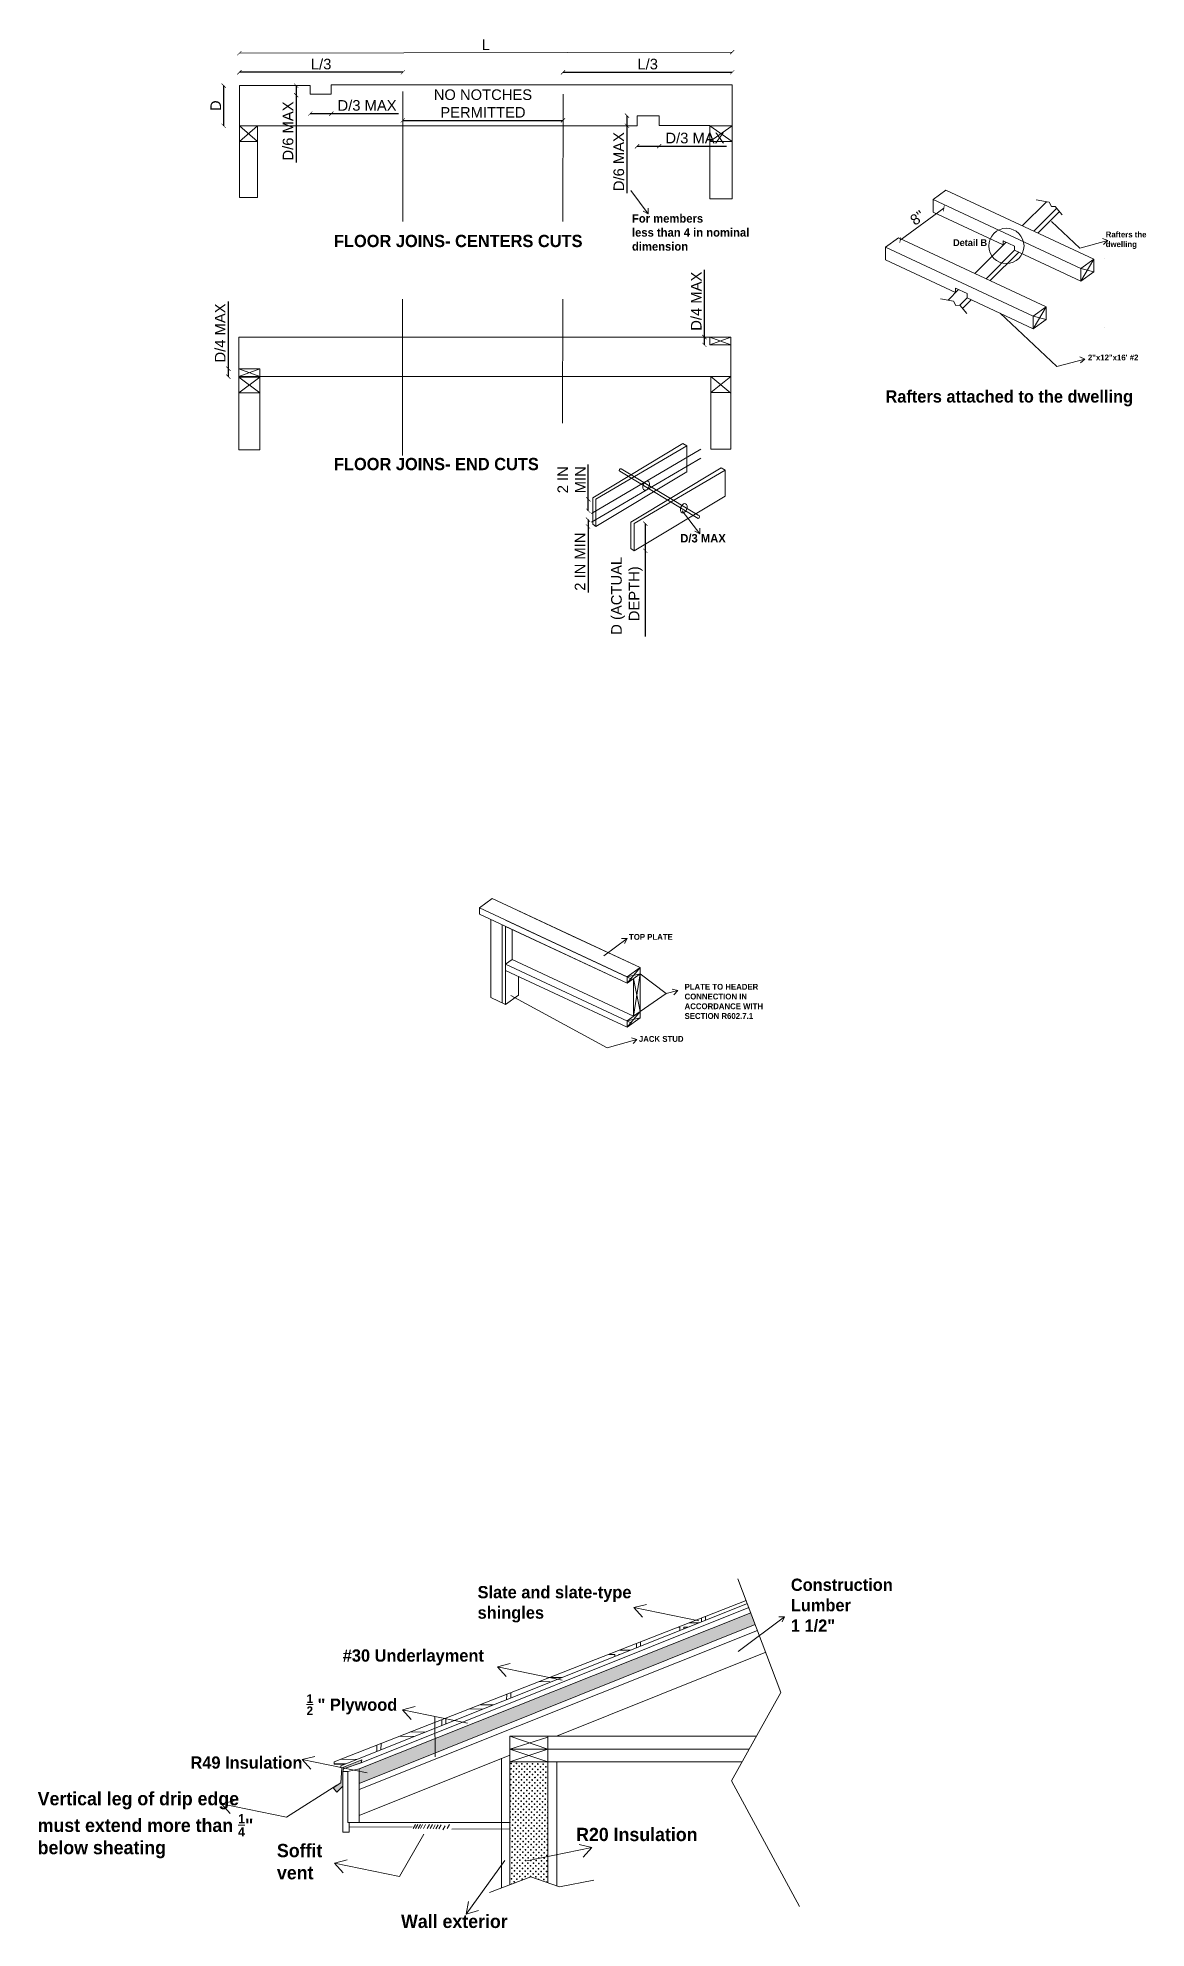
# Model space of a CAD drawing. Header units: millimetres. Extents: x 2124 to 4027, y 208 to 1400.
# Drawn here: x 2124.2 to 2386.5, y 219.6 to 666.7 of the extents above; entities that cross this region are included whole.
import ezdxf

# ---------------------------------------------------------------- set-up
doc = ezdxf.new("R2010")
doc.units = ezdxf.units.MM
doc.layers.get('0').update_dxf_attribs({"lineweight": 0})
doc.styles.get("Standard").update_dxf_attribs({"font": 'arial.ttf'})
doc.styles.add('TITTLES', font='', dxfattribs={"height": 2.9})
doc.styles.get('TITTLES').set_extended_font_data('Century Gothic', bold=True)
doc.dimstyles.new('LILI - INCHES', dxfattribs={"dimscale": 0, "dimtxt": 2.5, "dimasz": 1, "dimexe": 1.25, "dimexo": 0.625, "dimtad": 1, "dimdec": 4, "dimzin": 1, "dimlunit": 5, "dimtxsty": 'Standard', "dimblk": 'ARCHTICK', "dimcen": 2.5, "dimse1": 1, "dimse2": 1, "dimadec": 0, "dimazin": 0, "dimtfac": 1, "dimtdec": 4, "dimtmove": 0, "dimatfit": 3, "dimldrblk": 'ARCHTICK', "dimfxl": 1, "dimfrac": 2, "dimarcsym": 0})

msp = doc.modelspace()

# ---------------------------------------------------------------- texts
at = {"style": 'TITTLES'}
for s, width, gutter_width, insert, char_height, attachment_point in [('For members\\Pless than 4 in nominal dimension', 30.3877083, 14.5, (2264.83417, 625.01636), 1.9878286, 1), ('FLOOR JOINS- CENTERS CUTS', 58.2720094, 14.5, (2194.31045, 620.1334), 2.9, 1), ('Detail B', 11.0328921, 8.07924, (2340.82905, 619.09391), 1.615847, 1), ('Rafters the \\Pdwelling ', 20.1668316, 14.5, (2376.95378, 620.91386), 1.3809145, 1), ('2"x12"x16\' #2', 20.1668316, 14.5, (2372.7387, 591.80879), 1.3809145, 1), ('Rafters attached to the dwelling ', 71.2623401, 14.5, (2324.81552, 583.35369), 2.9, 1), ('FLOOR JOINS- END CUTS', 58.2720094, 14.5, (2194.31045, 567.36492), 2.9, 1), ('D/3 MAX', 29.0301867, 20.87277, (2276.25686, 549.35059), 1.987829, 1), ('TOP PLATE', 20.1668316, 14.5, (2264.13349, 454.75276), 1.380914, 1), ('PLATE TO HEADER CONNECTION IN ACCORDANCE WITH SECTION R602.7.1', 20.3612649, 6.21943, (2277.28566, 442.94384), 1.3809145, 1), ('JACK STUD', 20.1668316, 14.5, (2266.4684, 430.61586), 1.380914, 1), ('Slate and slate-type shingles', 38.5701906, 14.5, (2228.29423, 300.50279), 2.9, 1), ('Construction\\PLumber\\P1 1/2"', 14.5070968, 14.5, (2302.43291, 302.25593), 2.9, 1), ('#30 Underlayment', 37.4210848, 14.5, (2196.38031, 285.51092), 2.9, 1), ('\\A1;\\pxt0;{\\H0.7x;\\S1/2;} " Plywood', 28.6036906, 14.5, (2187.8425, 274.87476), 2.9, 1), ('R49 Insulation', 28.6036906, 14.5, (2160.3434, 260.19521), 2.9, 1), ('\\A1;Vertical leg of drip edge must extend more than {\\H0.7x;\\S1/4;}" below sheating', 50.9736775, 36.6502, (2124.18294, 251.78065), 3.1440463, 1), ('\\A1;R20 Insulation', 50.9736775, 36.6502, (2280.34721, 243.3077), 3.1440463, 3), ('\\A1;Soffit\\Pvent', 50.9736775, 36.6502, (2180.81274, 239.50148), 3.144046, 1), ('\\A1;Wall exterior', 50.9736775, 36.6502, (2210.18716, 222.75096), 3.1440463, 1)]:
    msp.add_mtext_dynamic_manual_height_columns(s, width=width, gutter_width=gutter_width, heights=[0], dxfattribs=dict(at, insert=insert, char_height=char_height, attachment_point=attachment_point))

# ---------------------------------------------------------------- blocks, each defined once
blk = doc.blocks.new('_ArchTick')
at = {"color": 0, "linetype": 'ByBlock', "const_width": 0.15}
blk.add_lwpolyline([(-0.5, -0.5), (0.5, 0.5)], dxfattribs=at)
blk = doc.blocks.new('*D196')
at = {"color": 0, "lineweight": -2, "transparency": 16777216}
blk.add_line((2210.61, 658.59), (2171.93, 658.59), dxfattribs=at)
at = {"layer": 'Defpoints', "color": 0, "transparency": 16777216}
for p in [(2171.93, 658.59), (2171.93, 655.43), (2210.61, 654.04)]:
    blk.add_point(p, dxfattribs=at)
at = {"color": 0, "lineweight": -2, "transparency": 16777216, "rotation": 180}
blk.add_blockref('_ArchTick', (2171.93, 658.59), dxfattribs=at)
at = {"color": 0, "lineweight": -2, "transparency": 16777216}
blk.add_blockref('_ArchTick', (2210.61, 658.59), dxfattribs=at)
at = {"color": 0, "transparency": 16777216, "insert": (2191.27, 660.51), "char_height": 2.5, "attachment_point": 5}
blk.add_mtext('L/3', dxfattribs=at)
blk = doc.blocks.new('*D197')
at = {"color": 0, "lineweight": -2, "transparency": 16777216}
blk.add_line((2248.52, 658.59), (2288.57, 658.59), dxfattribs=at)
at = {"layer": 'Defpoints', "color": 0, "transparency": 16777216}
for p in [(2288.57, 658.59), (2248.52, 655.65), (2288.57, 655.65)]:
    blk.add_point(p, dxfattribs=at)
at = {"color": 0, "lineweight": -2, "transparency": 16777216, "rotation": 180}
blk.add_blockref('_ArchTick', (2248.52, 658.59), dxfattribs=at)
at = {"color": 0, "lineweight": -2, "transparency": 16777216}
blk.add_blockref('_ArchTick', (2288.57, 658.59), dxfattribs=at)
at = {"color": 0, "transparency": 16777216, "insert": (2268.55, 660.51), "char_height": 2.5, "attachment_point": 5}
blk.add_mtext('L/3', dxfattribs=at)
blk = doc.blocks.new('*D198')
at = {"color": 0, "lineweight": -2, "transparency": 16777216}
for p, q in [((2188.69, 648.81), (2193.68, 648.81)), ((2193.68, 648.81), (2209.61, 648.81))]:
    blk.add_line(p, q, dxfattribs=at)
at = {"layer": 'Defpoints', "color": 0, "transparency": 16777216}
for p in [(2188.69, 653.39), (2193.68, 653.39), (2193.68, 648.81)]:
    blk.add_point(p, dxfattribs=at)
at = {"color": 0, "lineweight": -2, "transparency": 16777216, "rotation": 180}
blk.add_blockref('_ArchTick', (2188.69, 648.81), dxfattribs=at)
at = {"color": 0, "lineweight": -2, "transparency": 16777216}
blk.add_blockref('_ArchTick', (2193.68, 648.81), dxfattribs=at)
at = {"color": 0, "transparency": 16777216, "insert": (2202.14, 650.73), "char_height": 2.5, "attachment_point": 5}
blk.add_mtext('D/3 MAX', dxfattribs=at)
blk = doc.blocks.new('*D199')
at = {"color": 0, "lineweight": -2, "transparency": 16777216}
for p, q in [((2185.36, 655.43), (2185.36, 653.17)), ((2185.36, 653.17), (2185.36, 637.24))]:
    blk.add_line(p, q, dxfattribs=at)
at = {"layer": 'Defpoints', "color": 0, "transparency": 16777216}
for p in [(2185.36, 653.17), (2188.69, 655.43), (2188.69, 653.17)]:
    blk.add_point(p, dxfattribs=at)
at = {"color": 0, "lineweight": -2, "transparency": 16777216}
for p, rotation in [((2185.36, 655.43), 90), ((2185.36, 653.17), 270)]:
    blk.add_blockref('_ArchTick', p, dxfattribs=dict(at, rotation=rotation))
at = {"color": 0, "transparency": 16777216, "insert": (2183.44, 644.7), "char_height": 2.5, "attachment_point": 5, "rotation": 90}
blk.add_mtext('D/6 MAX', dxfattribs=at)
blk = doc.blocks.new('*D200')
at = {"color": 0, "lineweight": -2, "transparency": 16777216}
for p, q in [((2266.03, 641.1), (2271.27, 641.1)), ((2271.27, 641.1), (2287.2, 641.1))]:
    blk.add_line(p, q, dxfattribs=at)
at = {"layer": 'Defpoints', "color": 0, "transparency": 16777216}
for p in [(2266.03, 645.92), (2271.27, 646.04), (2271.27, 641.1)]:
    blk.add_point(p, dxfattribs=at)
at = {"color": 0, "lineweight": -2, "transparency": 16777216, "rotation": 180}
blk.add_blockref('_ArchTick', (2266.03, 641.1), dxfattribs=at)
at = {"color": 0, "lineweight": -2, "transparency": 16777216}
blk.add_blockref('_ArchTick', (2271.27, 641.1), dxfattribs=at)
at = {"color": 0, "transparency": 16777216, "insert": (2279.74, 643.02), "char_height": 2.5, "attachment_point": 5}
blk.add_mtext('D/3 MAX', dxfattribs=at)
blk = doc.blocks.new('*D201')
at = {"color": 0, "lineweight": -2, "transparency": 16777216}
for p, q in [((2263.65, 648.31), (2263.65, 645.92)), ((2263.65, 645.92), (2263.65, 629.99))]:
    blk.add_line(p, q, dxfattribs=at)
at = {"layer": 'Defpoints', "color": 0, "transparency": 16777216}
for p in [(2260.19, 648.31), (2260.19, 645.92), (2263.65, 645.92)]:
    blk.add_point(p, dxfattribs=at)
at = {"color": 0, "lineweight": -2, "transparency": 16777216}
for p, rotation in [((2263.65, 648.31), 90), ((2263.65, 645.92), 270)]:
    blk.add_blockref('_ArchTick', p, dxfattribs=dict(at, rotation=rotation))
at = {"color": 0, "transparency": 16777216, "insert": (2261.73, 637.45), "char_height": 2.5, "attachment_point": 5, "rotation": 90}
blk.add_mtext('D/6 MAX', dxfattribs=at)
blk = doc.blocks.new('*D202')
at = {"color": 0, "lineweight": -2, "transparency": 16777216}
blk.add_line((2210.61, 647.22), (2248.52, 647.22), dxfattribs=at)
at = {"layer": 'Defpoints', "color": 0, "transparency": 16777216}
for p in [(2210.61, 654.04), (2248.52, 655.65), (2248.52, 647.22)]:
    blk.add_point(p, dxfattribs=at)
at = {"color": 0, "lineweight": -2, "transparency": 16777216, "rotation": 180}
blk.add_blockref('_ArchTick', (2210.61, 647.22), dxfattribs=at)
at = {"color": 0, "lineweight": -2, "transparency": 16777216}
blk.add_blockref('_ArchTick', (2248.52, 647.22), dxfattribs=at)
at = {"color": 0, "transparency": 16777216, "insert": (2229.56, 651.2), "char_height": 2.5, "attachment_point": 5}
blk.add_mtext('NO NOTCHES\\PPERMITTED', dxfattribs=at)
blk = doc.blocks.new('*D203')
at = {"color": 0, "lineweight": -2, "transparency": 16777216}
blk.add_line((2168.19, 655.43), (2168.19, 645.92), dxfattribs=at)
at = {"layer": 'Defpoints', "color": 0, "transparency": 16777216}
for p in [(2171.93, 655.43), (2168.19, 645.92), (2176.23, 645.92)]:
    blk.add_point(p, dxfattribs=at)
at = {"color": 0, "lineweight": -2, "transparency": 16777216}
for p, rotation in [((2168.19, 655.43), 90), ((2168.19, 645.92), 270)]:
    blk.add_blockref('_ArchTick', p, dxfattribs=dict(at, rotation=rotation))
at = {"color": 0, "transparency": 16777216, "insert": (2166.32, 650.68), "char_height": 2.5, "attachment_point": 5, "rotation": 90}
blk.add_mtext('D', dxfattribs=at)
blk = doc.blocks.new('*D204')
at = {"color": 0, "lineweight": -2, "transparency": 16777216}
for p, q in [((2169.31, 588.45), (2169.31, 604.39)), ((2169.31, 586.59), (2169.31, 588.45))]:
    blk.add_line(p, q, dxfattribs=at)
at = {"layer": 'Defpoints', "color": 0, "transparency": 16777216}
for p in [(2169.31, 588.45), (2171.82, 588.45), (2171.82, 586.59)]:
    blk.add_point(p, dxfattribs=at)
at = {"color": 0, "lineweight": -2, "transparency": 16777216}
for p, rotation in [((2169.31, 588.45), 90), ((2169.31, 586.59), 270)]:
    blk.add_blockref('_ArchTick', p, dxfattribs=dict(at, rotation=rotation))
at = {"color": 0, "transparency": 16777216, "insert": (2167.39, 596.92), "char_height": 2.5, "attachment_point": 5, "rotation": 90}
blk.add_mtext('D/4 MAX', dxfattribs=at)
blk = doc.blocks.new('*D205')
at = {"color": 0, "lineweight": -2, "transparency": 16777216}
for p, q in [((2281.98, 595.96), (2281.98, 611.89)), ((2281.98, 594.09), (2281.98, 595.96))]:
    blk.add_line(p, q, dxfattribs=at)
at = {"layer": 'Defpoints', "color": 0, "transparency": 16777216}
for p in [(2281.98, 595.96), (2283.25, 595.96), (2283.25, 594.09)]:
    blk.add_point(p, dxfattribs=at)
at = {"color": 0, "lineweight": -2, "transparency": 16777216}
for p, rotation in [((2281.98, 595.96), 90), ((2281.98, 594.09), 270)]:
    blk.add_blockref('_ArchTick', p, dxfattribs=dict(at, rotation=rotation))
at = {"color": 0, "transparency": 16777216, "insert": (2280.06, 604.43), "char_height": 2.5, "attachment_point": 5, "rotation": 90}
blk.add_mtext('D/4 MAX', dxfattribs=at)
blk = doc.blocks.new('*D206')
at = {"color": 0, "lineweight": -2, "transparency": 16777216}
for p, q in [((2267.99, 551.81), (2267.99, 545.38)), ((2267.99, 545.38), (2267.99, 525.09))]:
    blk.add_line(p, q, dxfattribs=at)
at = {"layer": 'Defpoints', "color": 0, "transparency": 16777216}
for p in [(2265.35, 551.81), (2265.35, 545.38), (2267.99, 545.38)]:
    blk.add_point(p, dxfattribs=at)
at = {"color": 0, "lineweight": -2, "transparency": 16777216}
for p, rotation in [((2267.99, 551.81), 90), ((2267.99, 545.38), 270)]:
    blk.add_blockref('_ArchTick', p, dxfattribs=dict(at, rotation=rotation))
at = {"color": 0, "transparency": 16777216, "insert": (2263.62, 534.74), "char_height": 2.5, "attachment_point": 5, "rotation": 90}
blk.add_mtext('D (ACTUAL\\P DEPTH)', dxfattribs=at)
blk = doc.blocks.new('*D207')
at = {"color": 0, "lineweight": -2, "transparency": 16777216}
for p, q in [((2254.5, 557.57), (2254.5, 565.84)), ((2254.5, 554.85), (2254.5, 557.57))]:
    blk.add_line(p, q, dxfattribs=at)
at = {"layer": 'Defpoints', "color": 0, "transparency": 16777216}
for p in [(2254.5, 557.57), (2256.29, 557.57), (2256.29, 554.85)]:
    blk.add_point(p, dxfattribs=at)
at = {"color": 0, "lineweight": -2, "transparency": 16777216}
for p, rotation in [((2254.5, 557.57), 90), ((2254.5, 554.85), 270)]:
    blk.add_blockref('_ArchTick', p, dxfattribs=dict(at, rotation=rotation))
at = {"color": 0, "transparency": 16777216, "insert": (2250.54, 562.2), "char_height": 2.5, "attachment_point": 5, "rotation": 90}
blk.add_mtext('2 IN \\PMIN', dxfattribs=at)
blk = doc.blocks.new('*D208')
at = {"color": 0, "lineweight": -2, "transparency": 16777216}
for p, q in [((2254.43, 552.76), (2254.43, 551.14)), ((2254.43, 551.14), (2254.43, 535.5))]:
    blk.add_line(p, q, dxfattribs=at)
at = {"layer": 'Defpoints', "color": 0, "transparency": 16777216}
for p in [(2254.43, 551.14), (2256.29, 552.76), (2256.29, 551.14)]:
    blk.add_point(p, dxfattribs=at)
at = {"color": 0, "lineweight": -2, "transparency": 16777216}
for p, rotation in [((2254.43, 552.76), 90), ((2254.43, 551.14), 270)]:
    blk.add_blockref('_ArchTick', p, dxfattribs=dict(at, rotation=rotation))
at = {"color": 0, "transparency": 16777216, "insert": (2252.54, 542.82), "char_height": 2.5, "attachment_point": 5, "rotation": 90}
blk.add_mtext('2 IN MIN', dxfattribs=at)

# ---------------------------------------------------------------- dimensions: what is measured, and where the dimension line sits
for p1, p2, distance, text in [((2171.93166, 655.43082), (2288.56771, 655.65178), 7.68338, 'L'), ((2327.90105, 619.44578), (2338.23453, 626.98288), -0.70417, '8"')]:
    msp.add_aligned_dim(p1=p1, p2=p2, distance=distance, text=text, dimstyle='LILI - INCHES', override={"dimpost": '<>"'}).render()
for base, p1, p2, text, picture, middle in [((2171.93166, 658.58669), (2210.6066, 654.03826), (2171.93166, 655.43082), 'L/3', '*D196', (2191.26913, 660.50518)), ((2288.56771, 658.58669), (2248.52288, 655.65178), (2288.56771, 655.65178), 'L/3', '*D197', (2268.5453, 660.50518)), ((2193.67835, 648.81402), (2188.69022, 653.3914), (2193.67835, 653.3914), 'D/3 MAX', '*D198', (2202.14425, 650.7325)), ((2248.52288, 647.22225), (2210.6066, 654.03826), (2248.52288, 655.65178), 'NO NOTCHES\\PPERMITTED', '*D202', (2229.56474, 651.20276)), ((2271.26924, 641.10372), (2266.02527, 645.91924), (2271.26924, 646.03568), 'D/3 MAX', '*D200', (2279.73514, 643.02221))]:
    dim = msp.add_linear_dim(base=base, p1=p1, p2=p2, text=text, dimstyle='LILI - INCHES', override={"dimpost": '"'})
    dim.commit()
    dim.dimension.update_dxf_attribs({"geometry": picture, "text_midpoint": middle})
for base, p1, p2, angle, text, picture, middle in [((2168.19064, 645.91924), (2171.93166, 655.43082), (2176.22628, 645.91924), 90, 'D', '*D203', (2166.31564, 650.67503)), ((2185.35527, 653.17044), (2188.69022, 655.43082), (2188.69022, 653.17044), 270, 'D/6 MAX', '*D199', (2183.43764, 644.70454)), ((2263.65055, 645.91924), (2260.19385, 648.30638), (2260.19385, 645.91924), 270, 'D/6 MAX', '*D201', (2261.73292, 637.45334)), ((2281.9764, 595.96054), (2283.25381, 594.09251), (2283.25381, 595.96054), 90, 'D/4 MAX', '*D205', (2280.05877, 604.42643)), ((2169.30738, 588.45471), (2171.81799, 586.58669), (2171.81799, 588.45471), 90, 'D/4 MAX', '*D204', (2167.38975, 596.92061)), ((2254.50174, 557.57081), (2256.2901, 554.85274), (2256.2901, 557.57081), 90, '2 IN \\PMIN', '*D207', (2250.53829, 562.20399)), ((2254.42503, 551.13961), (2256.2901, 552.75792), (2256.2901, 551.13961), 90, '2 IN MIN', '*D208', (2252.54406, 542.82037)), ((2267.98562, 545.38145), (2265.3454, 551.81265), (2265.3454, 545.38145), 90, 'D (ACTUAL\\P DEPTH)', '*D206', (2263.61716, 534.73616))]:
    dim = msp.add_linear_dim(base=base, p1=p1, p2=p2, angle=angle, text=text, dimstyle='LILI - INCHES', override={"dimpost": '"'})
    dim.commit()
    dim.dimension.update_dxf_attribs({"geometry": picture, "text_midpoint": middle})

# ---------------------------------------------------------------- hatches: boundary and pattern name
h = msp.add_hatch()
h.set_pattern_fill('AR-BRELM', color=256, scale=0.1, angle=-1.102385)
h.set_pattern_definition([(358.8976, (0, -16.683), (0.26066, 13.54589), [19.3675, -0.9525]), (358.8976, (0.11, -10.969), (0.26066, 13.54589), [19.3675, -0.9525]), (358.8976, (5.21, -10.008), (0.26066, 13.54589), [9.2075, -0.9525]), (358.8976, (5.32, -4.294), (0.26066, 13.54589), [9.2075, -0.9525]), (88.8976, (0, -16.683), (-20.31624, 0.39094), [5.715, -7.8334]), (88.8976, (-0.952, -16.665), (-20.31624, 0.39094), [5.715, -7.8334]), (88.8976, (5.209, -10.008), (-10.15812, 0.19547), [5.715, -7.8334]), (88.8976, (4.257, -9.99), (-10.15812, 0.19547), [5.715, -7.8334])])
h.paths.add_polyline_path([(2194.36405, 258.89277), (2194.36405, 258.34076), (2196.88051, 258.34076), (2292.13875, 296.33793), (2291.86572, 297.05863)])
h = msp.add_hatch()
h.set_pattern_fill('CROSS', color=256, scale=0.1, angle=-1.102385)
h.set_pattern_definition([(358.897615, (0, -16.683), (0.64709927, 0.62266567), [0.3175, -0.9525]), (88.897615, (0.15567, -16.8448), (-0.62266567, 0.64709927), [0.3175, -0.9525])])
h.paths.add_polyline_path([(2200.23499, 257.27406), (2200.23499, 253.82001), (2293.9969, 291.43328), (2292.96319, 294.1618)])
h = msp.add_hatch(color=256)
h.dxf.hatch_style = 1
h.paths.add_polyline_path([(2196.4181, 253.15788), (2196.4181, 256.64829), (2196.54019, 257.29646), (2200.72121, 258.67212), (2200.89586, 259.35097), (2196.13476, 257.53093), (2195.90594, 253.93715), (2194.09196, 252.80213), (2194.99048, 251.75183)])
h = msp.add_hatch()
h.set_pattern_fill('CROSS', color=256, scale=0.1, angle=-1.102385)
h.set_pattern_definition([(358.897615, (0, 3.685), (0.64709927, 0.62266567), [0.3175, -0.9525]), (88.897615, (0.15567, 3.5232), (-0.62266567, 0.64709927), [0.3175, -0.9525])])
h.paths.add_polyline_path([(2244.91247, 258.91542), (2235.89525, 258.91542), (2236.00317, 229.87648), (2240.87269, 231.71055), (2244.91247, 230.29102)])

# ---------------------------------------------------------------- linework, layer by layer
for p, q in [((2210.6066, 654.03826), (2210.56604, 623.30724)), ((2248.53093, 653.38438), (2248.48696, 623.30724)), ((2171.93166, 645.91924), (2176.22628, 642.18318)), ((2176.22628, 645.91924), (2171.93166, 642.18318)), ((2176.22628, 642.18318), (2176.22628, 645.91924)), ((2283.24947, 645.91924), (2288.56771, 642.18318)), ((2288.56771, 645.91924), (2283.24947, 642.18318)), ((2264.52954, 630.61245), (2268.67891, 625.13686)), ((2336.10048, 628.47135), (2339.15333, 630.69806)), ((2339.15333, 630.69806), (2374.12322, 614.39134)), ((2268.67891, 625.13686), (2268.66916, 626.47441)), ((2336.10048, 628.47135), (2371.07036, 612.16462)), ((2336.10048, 626.97135), (2336.10048, 628.47135)), ((2336.10048, 625.47135), (2336.10048, 626.97135)), ((2357.21451, 622.276), (2362.90817, 627.96967)), ((2359.93343, 621.00814), (2365.36084, 626.43555)), ((2268.67891, 625.13686), (2267.48321, 625.75004)), ((2336.10048, 625.47135), (2352.67911, 617.74061)), ((2360.89498, 620.55977), (2366.00329, 625.66808)), ((2364.09053, 623.2645), (2370.80422, 616.96116)), ((2324.84819, 617.21906), (2327.90105, 619.44578)), ((2324.84819, 617.21906), (2359.81808, 600.91234)), ((2324.84819, 615.71906), (2324.84819, 617.21906)), ((2327.90105, 619.44578), (2362.87093, 603.13905)), ((2345.96222, 611.02371), (2353.3611, 618.42259)), ((2352.67911, 618.74061), (2355.39804, 617.47275)), ((2352.67911, 617.74061), (2352.67911, 618.74061)), ((2355.39804, 616.47275), (2355.39804, 617.47275)), ((2370.80422, 616.96116), (2377.43593, 618.75552)), ((2377.43593, 618.75552), (2376.19225, 619.24786)), ((2377.43593, 618.75552), (2376.41927, 617.87685)), ((2324.84819, 614.21906), (2324.84819, 615.71906)), ((2324.84819, 614.21906), (2341.42683, 606.48832)), ((2348.68114, 609.75586), (2355.39804, 616.47275)), ((2349.64269, 609.30748), (2356.35958, 616.02437)), ((2355.39804, 616.47275), (2371.07036, 609.16462)), ((2371.07036, 612.16462), (2374.12322, 614.39134)), ((2371.07036, 609.16462), (2374.12322, 614.39134)), ((2374.12322, 614.39134), (2374.12322, 611.39134)), ((2376.75314, 614.61335), (2376.75314, 614.61335)), ((2371.07036, 610.66462), (2371.07036, 612.16462)), ((2374.12322, 611.39134), (2371.07036, 612.16462)), ((2371.07036, 609.16462), (2374.12322, 611.39134)), ((2371.07036, 609.16462), (2371.07036, 610.66462)), ((2210.54178, 604.92618), (2210.49293, 567.91161)), ((2248.46009, 604.92618), (2248.41726, 575.62103)), ((2339.62759, 604.68908), (2342.10881, 607.17031)), ((2341.42683, 607.48832), (2344.14575, 606.22047)), ((2341.42683, 606.48832), (2341.42683, 607.48832)), ((2342.40043, 603.47514), (2344.14575, 605.22047)), ((2343.04289, 602.70768), (2345.1073, 604.77209)), ((2344.14575, 605.22047), (2344.14575, 606.22047)), ((2344.14575, 605.22047), (2359.81808, 597.91234)), ((2351.98191, 601.5664), (2365.40931, 588.95972)), ((2359.81808, 600.91234), (2362.87093, 603.13905)), ((2359.81808, 597.91234), (2362.87093, 603.13905)), ((2359.81808, 599.41234), (2359.81808, 600.91234)), ((2362.87093, 600.13905), (2359.81808, 600.91234)), ((2359.81808, 597.91234), (2362.87093, 600.13905)), ((2359.81808, 597.91234), (2359.81808, 599.41234)), ((2362.87093, 603.13905), (2362.87093, 600.13905)), ((2288.21618, 595.96054), (2283.25381, 594.09251)), ((2283.25381, 595.96054), (2288.21618, 594.09251)), ((2376.75314, 598.11404), (2376.75314, 598.11404)), ((2365.40931, 588.95972), (2372.04102, 590.75408)), ((2372.04102, 590.75408), (2370.79734, 591.24642)), ((2372.04102, 590.75408), (2371.02435, 589.87541)), ((2171.81799, 588.45471), (2176.78037, 586.58669)), ((2176.78037, 588.45471), (2171.81799, 586.58669)), ((2171.81799, 586.4731), (2176.78037, 582.73705)), ((2176.78037, 586.4731), (2171.81799, 582.73705)), ((2283.46922, 586.58669), (2288.21618, 582.68993)), ((2288.21618, 586.58669), (2283.46922, 582.85063)), ((2255.24727, 554.2402), (2281.11488, 569.43451)), ((2255.24727, 552.14538), (2281.11488, 567.33968)), ((2276.73559, 554.87636), (2280.88495, 549.40077)), ((2280.88495, 549.40077), (2280.87521, 550.73832)), ((2280.88495, 549.40077), (2279.68925, 550.01395)), ((2228.72885, 460.90935), (2231.7817, 463.13607)), ((2228.72885, 460.90935), (2263.69873, 444.60263)), ((2228.72885, 459.40935), (2228.72885, 460.90935)), ((2231.7817, 463.13607), (2266.75159, 446.82934)), ((2228.72885, 459.40935), (2263.69873, 443.10263)), ((2231.40258, 458.16257), (2231.40258, 439.71277)), ((2234.07631, 438.46599), (2234.07631, 456.91579)), ((2234.93743, 458.01425), (2264.95323, 444.01765)), ((2234.93743, 438.06444), (2234.93743, 456.51425)), ((2234.93743, 456.51425), (2263.69873, 443.10263)), ((2237.99029, 460.24096), (2250.62611, 454.34878)), ((2234.93743, 453.69659), (2234.93743, 455.19659)), ((2236.46386, 448.70274), (2236.46386, 455.80246)), ((2250.62611, 454.34878), (2266.75159, 446.82934)), ((2258.20583, 449.55009), (2263.7115, 453.65947)), ((2263.7115, 453.65947), (2262.37391, 453.65947)), ((2263.7115, 453.65947), (2263.08963, 452.46827)), ((2263.7115, 453.65947), (2263.7115, 453.65947)), ((2234.93743, 447.58938), (2236.46386, 448.70274)), ((2234.93743, 447.58938), (2264.95323, 433.59278)), ((2236.46386, 448.70274), (2265.22516, 435.29112)), ((2234.93743, 446.08938), (2263.69873, 432.67777)), ((2237.99029, 440.29116), (2237.99029, 444.66581)), ((2263.69873, 444.60263), (2266.75159, 446.82934)), ((2266.75159, 446.82934), (2263.69873, 443.10263)), ((2263.69873, 444.60263), (2266.75159, 446.82934)), ((2266.75159, 446.82934), (2263.69873, 443.10263)), ((2263.69873, 443.10263), (2266.75159, 445.32934)), ((2263.69873, 444.60263), (2266.75159, 445.32934)), ((2263.69873, 443.10263), (2266.75159, 445.32934)), ((2263.69873, 444.60263), (2266.75159, 445.32934)), ((2263.69873, 443.10263), (2263.69873, 444.60263)), ((2263.69873, 443.10263), (2263.69873, 444.60263)), ((2266.75159, 445.32934), (2265.22516, 435.29112)), ((2265.22516, 435.29112), (2265.22516, 444.21599)), ((2265.22516, 444.21599), (2266.75159, 436.40448)), ((2266.75159, 445.32934), (2266.75159, 446.82934)), ((2266.75159, 445.32934), (2266.75159, 446.82934)), ((2266.75159, 436.40448), (2266.75159, 445.32934)), ((2266.75159, 445.32934), (2272.94144, 440.6452)), ((2231.40258, 439.71277), (2234.93743, 438.06444)), ((2234.93743, 438.06444), (2237.99029, 440.29116)), ((2236.19983, 440.16527), (2258.97387, 427.79523)), ((2272.94144, 440.6452), (2266.75159, 436.40448)), ((2272.94144, 440.6452), (2275.66254, 441.3484)), ((2275.66254, 441.3484), (2274.36492, 441.67294)), ((2275.66254, 441.3484), (2274.77023, 440.34368)), ((2263.69873, 434.17777), (2266.75159, 436.40448)), ((2266.75159, 436.40448), (2263.69873, 432.67777)), ((2263.69873, 432.67777), (2266.75159, 434.90448)), ((2263.69873, 434.17777), (2266.75159, 434.90448)), ((2263.69873, 432.67777), (2263.69873, 434.17777)), ((2266.75159, 436.40448), (2265.22516, 435.29112)), ((2266.75159, 434.90448), (2266.75159, 436.40448)), ((2258.97387, 427.79523), (2266.01399, 429.82543)), ((2266.01399, 429.82543), (2264.71636, 430.14997)), ((2266.01399, 429.82543), (2265.12168, 428.82071)), ((2265.31109, 295.39065), (2268.27851, 296.13535)), ((2280.63309, 292.24331), (2265.31109, 295.39065)), ((2265.31109, 295.39065), (2267.33519, 293.11524)), ((2289.95615, 284.98734), (2300.96748, 293.20609)), ((2300.96748, 293.20609), (2299.62989, 293.20609)), ((2300.96748, 293.20609), (2300.34561, 292.01489)), ((2300.96748, 293.20609), (2300.96748, 293.20609)), ((2233.01411, 281.40878), (2235.98153, 282.15347)), ((2248.33611, 278.26143), (2233.01411, 281.40878)), ((2233.01411, 281.40878), (2235.03821, 279.13337)), ((2210.5489, 271.22403), (2213.51632, 271.96873)), ((2225.8709, 268.07669), (2210.5489, 271.22403)), ((2210.5489, 271.22403), (2212.573, 268.94862)), ((2218.2099, 269.65036), (2218.22693, 260.08908)), ((2235.89525, 264.95913), (2244.91247, 261.93727)), ((2244.91247, 264.76454), (2235.89525, 261.93727)), ((2244.91247, 261.93727), (2244.91247, 264.76454)), ((2186.80952, 259.46498), (2189.77695, 260.20967)), ((2202.13152, 256.31763), (2186.80952, 259.46498)), ((2186.80952, 259.46498), (2188.83363, 257.18957)), ((2235.89525, 261.93727), (2235.89525, 258.91542)), ((2235.89525, 258.91542), (2244.91247, 261.93727)), ((2244.91247, 258.91542), (2235.89525, 261.93727)), ((2244.91247, 261.93727), (2244.91247, 258.91542)), ((2244.91247, 258.91542), (2290.88191, 258.91542)), ((2183.03698, 245.79996), (2194.99895, 253.36964)), ((2167.71498, 248.94731), (2170.6824, 249.692)), ((2183.03698, 245.79996), (2167.71498, 248.94731)), ((2167.71498, 248.94731), (2169.73908, 246.67189)), ((2209.78073, 231.81944), (2215.57995, 241.83424)), ((2239.97878, 235.48205), (2255.30078, 238.6294)), ((2255.30078, 238.6294), (2252.33336, 239.37409)), ((2255.30078, 238.6294), (2253.27668, 236.35399)), ((2194.45873, 234.96678), (2197.42615, 235.71148)), ((2209.78073, 231.81944), (2194.45873, 234.96678)), ((2194.45873, 234.96678), (2196.48283, 232.69137)), ((2234.75331, 235.54317), (2225.57431, 222.87765)), ((2225.57431, 222.87765), (2226.11798, 225.8884)), ((2225.57431, 222.87765), (2228.48145, 223.78485))]:
    msp.add_line(p, q)
for points in [[(2171.93166, 628.93555), (2171.93166, 655.43082), (2188.69022, 655.43082), (2188.69022, 653.3914), (2193.67835, 653.3914), (2193.67835, 655.65178), (2288.56771, 655.65178), (2288.56771, 628.63498), (2283.24947, 628.63498), (2283.24947, 646.03568), (2271.26924, 646.03568), (2271.26924, 648.30638), (2266.02527, 648.30638), (2266.02527, 645.91924), (2176.22628, 645.91924), (2176.22628, 628.93555), (2171.93166, 628.93555)], [(2360.45488, 628.39396), (2363.53499, 627.86126), (2364.09773, 626.82545), (2364.99324, 626.87468), (2366.64475, 624.90181)], [(2337.86208, 604.99443), (2340.94219, 604.46173), (2341.50492, 603.42592), (2342.40043, 603.47514), (2344.05195, 601.50227)], [(2176.78037, 586.4731), (2176.78037, 569.30416), (2171.81799, 569.30416), (2171.81799, 595.96054), (2288.21618, 595.96054), (2288.21618, 569.41933), (2283.46922, 569.41933), (2283.46922, 586.58669), (2176.78037, 586.58669)], [(2256.2901, 551.13961), (2256.2901, 557.57081), (2277.80577, 570.20884), (2277.80577, 564.03938), (2256.2901, 551.13961), (2255.54175, 551.66307), (2255.54175, 557.94471), (2276.90772, 570.80708), (2277.80577, 570.20884)], [(2265.3454, 545.38145), (2265.3454, 551.81265), (2286.86107, 564.45069), (2286.86107, 558.28123), (2265.3454, 545.38145), (2264.59706, 545.90492), (2264.59706, 552.18656), (2285.96302, 565.04893), (2286.86107, 564.45069)], [(2304.504, 224.70977), (2288.37782, 254.44423), (2300.0885, 275.35428), (2289.91364, 302.21121)], [(2194.36405, 258.34076), (2194.36405, 258.89277), (2291.86572, 297.05863)], [(2292.13875, 296.33793), (2195.90594, 257.95201)], [(2200.72121, 258.67212), (2292.47079, 295.4615)], [(2200.23499, 257.27406), (2200.23499, 244.59114), (2197.55949, 244.59114), (2197.55949, 256.64829), (2200.23499, 257.27406), (2292.96319, 294.1618)], [(2200.23499, 253.82001), (2293.9969, 291.43328)], [(2200.23499, 252.35828), (2294.55221, 289.96753)], [(2246.94495, 264.95913), (2296.50282, 284.81881)], [(2235.89525, 264.95913), (2235.89525, 229.83584)], [(2244.91247, 230.29102), (2244.91247, 264.95913), (2294.26669, 264.95913)], [(2200.23499, 246.24072), (2235.89525, 260.53111)], [(2233.94891, 259.75114), (2233.94891, 229.10277)], [(2244.91247, 261.93727), (2292.5743, 261.93727)], [(2196.4181, 256.64829), (2196.4181, 253.15788), (2194.99048, 251.75183), (2194.09196, 252.80213), (2195.90594, 253.93715), (2196.13476, 257.53093), (2200.89586, 259.35097), (2200.72121, 258.67212), (2196.54019, 257.29646), (2196.4181, 256.64829)], [(2194.36405, 258.34076), (2196.88051, 258.34076)], [(2195.90594, 257.95201), (2195.90594, 257.48312)], [(2197.55949, 256.64829), (2196.4181, 256.64829), (2196.4181, 242.25448), (2197.88997, 242.25448), (2197.88997, 244.59114)], [(2247.06903, 229.53324), (2247.06803, 258.91542)], [(2197.88997, 243.42281), (2212.83914, 243.50895)], [(2200.23499, 244.59114), (2235.89525, 244.59114)], [(2213.56645, 244.09148), (2213.02918, 243.15508)], [(2214.16749, 244.09148), (2213.63022, 243.15508)], [(2214.75759, 244.09148), (2214.22032, 243.15508)], [(2215.29304, 244.09148), (2214.75577, 243.15508)], [(2216.00333, 244.09148), (2215.46607, 243.15508)], [(2216.9213, 244.05873), (2216.38403, 243.12232)], [(2217.62066, 244.05873), (2217.08339, 243.12232)], [(2218.28725, 243.9932), (2217.74998, 243.0568)], [(2218.97571, 243.9932), (2218.43844, 243.0568)], [(2219.69694, 243.9932), (2219.15968, 243.0568)], [(2220.63674, 243.79664), (2220.09948, 242.86024)], [(2221.67033, 244.11198), (2221.13306, 243.17557)], [(2235.89525, 243.08021), (2222.17336, 242.99493)], [(2231.13365, 228.04242), (2240.87269, 231.71055), (2247.69001, 229.31503), (2255.78088, 230.96195)]]:
    msp.add_lwpolyline(points)
for points in [[(2176.22628, 645.91924), (2171.93166, 645.91924), (2171.93166, 642.18318), (2176.22628, 642.18318)], [(2288.56771, 645.91924), (2283.24947, 645.91924), (2283.24947, 642.18318), (2288.56771, 642.18318)], [(2288.21618, 595.96054), (2283.25381, 595.96054), (2283.25381, 594.09251), (2288.21618, 594.09251)], [(2176.78037, 588.45471), (2171.81799, 588.45471), (2171.81799, 586.58669), (2176.78037, 586.58669)], [(2176.78037, 586.4731), (2171.81799, 586.4731), (2171.81799, 582.73705), (2176.78037, 582.73705)], [(2288.21618, 586.58669), (2283.46922, 586.58669), (2283.46922, 582.85063), (2288.21618, 582.85063)], [(2235.89525, 264.95913), (2244.91247, 264.95913), (2244.91247, 261.93727), (2235.89525, 261.93727)], [(2235.89525, 261.93727), (2244.91247, 261.93727), (2244.91247, 258.91542), (2235.89525, 258.91542)]]:
    msp.add_lwpolyline(points, close=True)
msp.add_lwpolyline([(2261.95709, 564.22696), (2280.46525, 553.05084, 0.871738379), (2280.46525, 553.84579), (2262.26129, 564.74133, 0.929142282), (2261.95709, 564.22696)], format="xyb")
msp.add_circle((2353.44549, 617.50996), 4.16971)
for centre in [(2268.18108, 560.78994), (2277.09587, 555.45909)]:
    msp.add_ellipse(centre, major_axis=(0.42117, 1.07553), ratio=0.617184135)
msp.add_ellipse((2280.41052, 553.44831), major_axis=(0.05473, 0.39748), ratio=0.683017299, start_param=-2.867918885, end_param=-2.813698957)

msp.set_redraw_order([(e.dxf.handle, doc.entitydb.next_handle()) for e in msp.query("TEXT MTEXT ATTDEF DIMENSION ARC_DIMENSION")])  # texts and dimensions are drawn at this point

doc.saveas('drawing.dxf')
